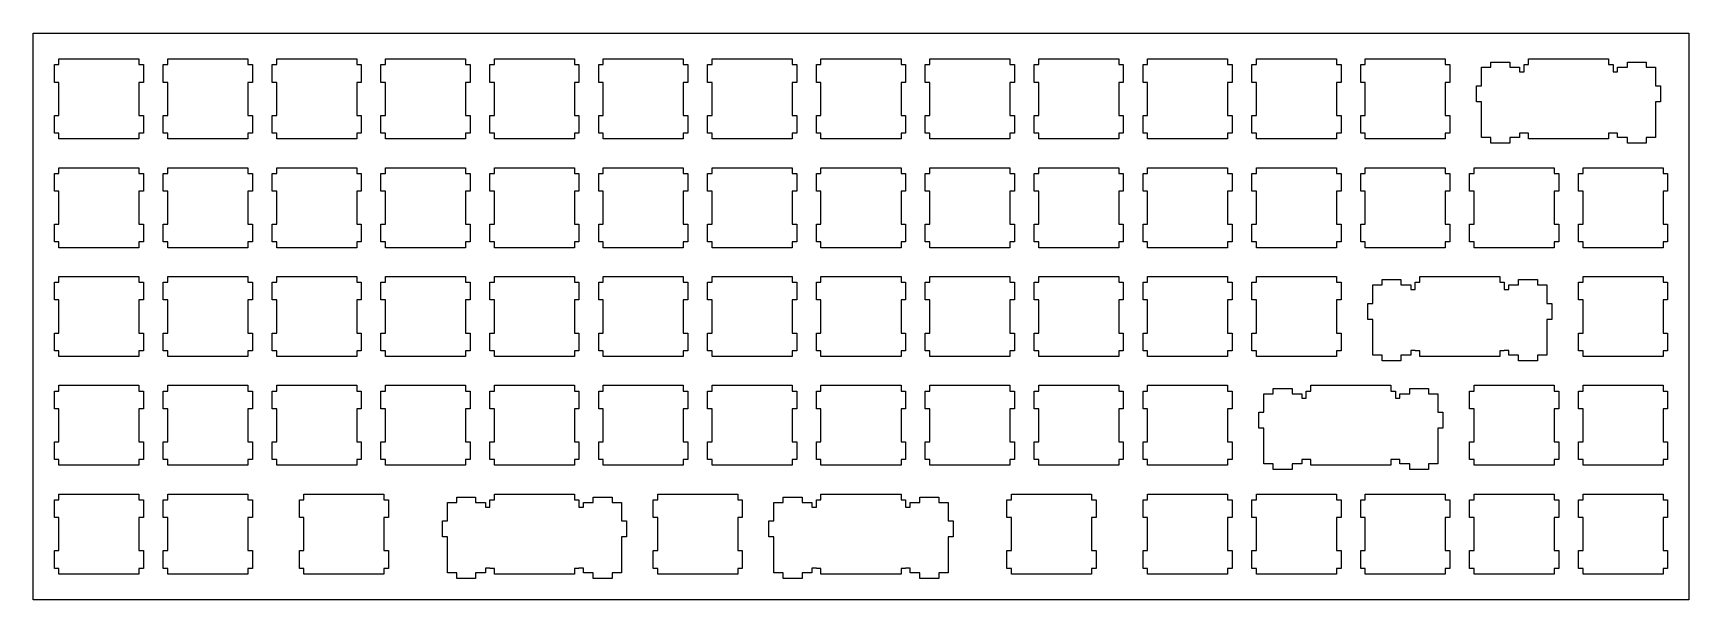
# Model space of a CAD drawing. Extents: x 0 to 290, y 0 to 99.
import ezdxf

# ---------------------------------------------------------------- set-up
doc = ezdxf.new("R2010")
doc.units = 0
doc.layers.get('0').update_dxf_attribs({"linetype": 'CONTINUOUS'})

msp = doc.modelspace()

# ---------------------------------------------------------------- linework, layer by layer
at = {"color": 0}
for p, q in [((0.09371, 99.344), (289.844, 99.344)), ((0.09371, 0.09371), (0.09371, 99.344)), ((289.844, 99.344), (289.844, 0.09371)), ((3.81854, 90.7189), (3.81854, 93.8195)), ((3.81854, 93.8195), (4.6192, 93.8195)), ((4.6192, 93.8195), (4.6192, 94.8186)), ((4.6192, 94.8186), (18.6187, 94.8186)), ((18.6187, 94.8186), (18.6187, 93.8195)), ((18.6187, 93.8195), (19.4193, 93.8195)), ((19.4193, 93.8195), (19.4193, 90.7189)), ((22.8685, 90.7189), (22.8685, 93.8195)), ((22.8685, 93.8195), (23.6692, 93.8195)), ((23.6692, 93.8195), (23.6692, 94.8186)), ((23.6692, 94.8186), (37.6686, 94.8186)), ((37.6686, 94.8186), (37.6686, 93.8195)), ((37.6686, 93.8195), (38.4694, 93.8195)), ((38.4694, 93.8195), (38.4694, 90.7189)), ((41.9185, 90.7189), (41.9185, 93.8195)), ((41.9185, 93.8195), (42.7193, 93.8195)), ((42.7193, 93.8195), (42.7193, 94.8186)), ((42.7193, 94.8186), (56.7186, 94.8186)), ((56.7186, 94.8186), (56.7186, 93.8195)), ((56.7186, 93.8195), (57.5194, 93.8195)), ((57.5194, 93.8195), (57.5194, 90.7189)), ((60.9685, 90.7189), (60.9685, 93.8195)), ((60.9685, 93.8195), (61.7693, 93.8195)), ((61.7693, 93.8195), (61.7693, 94.8186)), ((61.7693, 94.8186), (75.7686, 94.8186)), ((75.7686, 94.8186), (75.7686, 93.8195)), ((75.7686, 93.8195), (76.5694, 93.8195)), ((76.5694, 93.8195), (76.5694, 90.7189)), ((80.0185, 90.7189), (80.0185, 93.8195)), ((80.0185, 93.8195), (80.8193, 93.8195)), ((80.8193, 93.8195), (80.8193, 94.8186)), ((80.8193, 94.8186), (94.8186, 94.8186)), ((94.8186, 94.8186), (94.8186, 93.8195)), ((94.8186, 93.8195), (95.6194, 93.8195)), ((95.6194, 93.8195), (95.6194, 90.7189)), ((99.0685, 90.7189), (99.0685, 93.8195)), ((99.0685, 93.8195), (99.8693, 93.8195)), ((99.8693, 93.8195), (99.8693, 94.8186)), ((99.8693, 94.8186), (113.869, 94.8186)), ((113.869, 94.8186), (113.869, 93.8195)), ((113.869, 93.8195), (114.669, 93.8195)), ((114.669, 93.8195), (114.669, 90.7189)), ((118.118, 90.7189), (118.118, 93.8195)), ((118.118, 93.8195), (118.919, 93.8195)), ((118.919, 93.8195), (118.919, 94.8186)), ((118.919, 94.8186), (132.919, 94.8186)), ((132.919, 94.8186), (132.919, 93.8195)), ((132.919, 93.8195), (133.719, 93.8195)), ((133.719, 93.8195), (133.719, 90.7189)), ((137.168, 90.7189), (137.168, 93.8195)), ((137.168, 93.8195), (137.969, 93.8195)), ((137.969, 93.8195), (137.969, 94.8186)), ((137.969, 94.8186), (151.969, 94.8186)), ((151.969, 94.8186), (151.969, 93.8195)), ((151.969, 93.8195), (152.769, 93.8195)), ((152.769, 93.8195), (152.769, 90.7189)), ((156.218, 90.7189), (156.218, 93.8195)), ((156.218, 93.8195), (157.019, 93.8195)), ((157.019, 93.8195), (157.019, 94.8186)), ((157.019, 94.8186), (171.019, 94.8186)), ((171.019, 94.8186), (171.019, 93.8195)), ((171.019, 93.8195), (171.819, 93.8195)), ((171.819, 93.8195), (171.819, 90.7189)), ((175.268, 90.7189), (175.268, 93.8195)), ((175.268, 93.8195), (176.069, 93.8195)), ((176.069, 93.8195), (176.069, 94.8186)), ((176.069, 94.8186), (190.069, 94.8186)), ((190.069, 94.8186), (190.069, 93.8195)), ((190.069, 93.8195), (190.869, 93.8195)), ((190.869, 93.8195), (190.869, 90.7189)), ((194.318, 90.7189), (194.318, 93.8195)), ((194.318, 93.8195), (195.119, 93.8195)), ((195.119, 93.8195), (195.119, 94.8186)), ((195.119, 94.8186), (209.119, 94.8186)), ((209.119, 94.8186), (209.119, 93.8195)), ((209.119, 93.8195), (209.919, 93.8195)), ((209.919, 93.8195), (209.919, 90.7189)), ((213.368, 90.7189), (213.368, 93.8195)), ((213.368, 93.8195), (214.169, 93.8195)), ((214.169, 93.8195), (214.169, 94.8186)), ((214.169, 94.8186), (228.169, 94.8186)), ((228.169, 94.8186), (228.169, 93.8195)), ((228.169, 93.8195), (228.969, 93.8195)), ((228.969, 93.8195), (228.969, 90.7189)), ((232.418, 90.7189), (232.418, 93.8195)), ((232.418, 93.8195), (233.219, 93.8195)), ((233.219, 93.8195), (233.219, 94.8186)), ((233.219, 94.8186), (247.219, 94.8186)), ((247.219, 94.8186), (247.219, 93.8195)), ((247.219, 93.8195), (248.019, 93.8195)), ((248.019, 93.8195), (248.019, 90.7189)), ((253.569, 90.1196), (253.569, 93.3496)), ((253.569, 93.3496), (255.193, 93.3496)), ((255.193, 93.3496), (255.193, 94.2689)), ((255.193, 94.2689), (258.494, 94.2689)), ((258.494, 94.2689), (258.494, 93.3496)), ((258.494, 93.3496), (260.219, 93.3496)), ((260.219, 93.3496), (260.219, 92.5491)), ((260.993, 92.5491), (260.993, 93.8195)), ((260.993, 93.8195), (261.794, 93.8195)), ((261.794, 93.8195), (261.794, 94.8186)), ((261.794, 94.8186), (275.794, 94.8186)), ((275.794, 94.8186), (275.794, 93.8195)), ((275.794, 93.8195), (276.594, 93.8195)), ((276.594, 93.8195), (276.594, 92.5491)), ((277.369, 92.5491), (277.369, 93.3496)), ((277.369, 93.3496), (279.094, 93.3496)), ((279.094, 93.3496), (279.094, 94.2689)), ((279.094, 94.2689), (282.393, 94.2689)), ((282.393, 94.2689), (282.393, 93.3496)), ((282.393, 93.3496), (284.019, 93.3496)), ((284.019, 93.3496), (284.019, 90.1196)), ((4.6192, 90.7189), (3.81854, 90.7189)), ((4.6192, 84.9189), (4.6192, 90.7189)), ((19.4193, 90.7189), (18.6187, 90.7189)), ((18.6187, 90.7189), (18.6187, 84.9189)), ((23.6692, 90.7189), (22.8685, 90.7189)), ((23.6692, 84.9189), (23.6692, 90.7189)), ((38.4694, 90.7189), (37.6686, 90.7189)), ((37.6686, 90.7189), (37.6686, 84.9189)), ((42.7193, 90.7189), (41.9185, 90.7189)), ((42.7193, 84.9189), (42.7193, 90.7189)), ((57.5194, 90.7189), (56.7186, 90.7189)), ((56.7186, 90.7189), (56.7186, 84.9189)), ((61.7693, 90.7189), (60.9685, 90.7189)), ((61.7693, 84.9189), (61.7693, 90.7189)), ((76.5694, 90.7189), (75.7686, 90.7189)), ((75.7686, 90.7189), (75.7686, 84.9189)), ((80.8193, 90.7189), (80.0185, 90.7189)), ((80.8193, 84.9189), (80.8193, 90.7189)), ((95.6194, 90.7189), (94.8186, 90.7189)), ((94.8186, 90.7189), (94.8186, 84.9189)), ((99.8693, 90.7189), (99.0685, 90.7189)), ((99.8693, 84.9189), (99.8693, 90.7189)), ((114.669, 90.7189), (113.869, 90.7189)), ((113.869, 90.7189), (113.869, 84.9189)), ((118.919, 90.7189), (118.118, 90.7189)), ((118.919, 84.9189), (118.919, 90.7189)), ((133.719, 90.7189), (132.919, 90.7189)), ((132.919, 90.7189), (132.919, 84.9189)), ((137.969, 90.7189), (137.168, 90.7189)), ((137.969, 84.9189), (137.969, 90.7189)), ((152.769, 90.7189), (151.969, 90.7189)), ((151.969, 90.7189), (151.969, 84.9189)), ((157.019, 90.7189), (156.218, 90.7189)), ((157.019, 84.9189), (157.019, 90.7189)), ((171.819, 90.7189), (171.019, 90.7189)), ((171.019, 90.7189), (171.019, 84.9189)), ((176.069, 90.7189), (175.268, 90.7189)), ((176.069, 84.9189), (176.069, 90.7189)), ((190.869, 90.7189), (190.069, 90.7189)), ((190.069, 90.7189), (190.069, 84.9189)), ((195.119, 90.7189), (194.318, 90.7189)), ((195.119, 84.9189), (195.119, 90.7189)), ((209.919, 90.7189), (209.119, 90.7189)), ((209.119, 90.7189), (209.119, 84.9189)), ((214.169, 90.7189), (213.368, 90.7189)), ((214.169, 84.9189), (214.169, 90.7189)), ((228.969, 90.7189), (228.169, 90.7189)), ((228.169, 90.7189), (228.169, 84.9189)), ((233.219, 90.7189), (232.418, 90.7189)), ((233.219, 84.9189), (233.219, 90.7189)), ((248.019, 90.7189), (247.219, 90.7189)), ((247.219, 90.7189), (247.219, 84.9189)), ((252.694, 87.3196), (252.694, 90.1196)), ((252.694, 90.1196), (253.569, 90.1196)), ((260.219, 92.5491), (260.993, 92.5491)), ((276.594, 92.5491), (277.369, 92.5491)), ((284.019, 90.1196), (284.894, 90.1196)), ((284.894, 90.1196), (284.894, 87.3196)), ((253.569, 87.3196), (252.694, 87.3196)), ((253.569, 81.0493), (253.569, 87.3196)), ((284.019, 87.3196), (284.019, 81.0493)), ((284.894, 87.3196), (284.019, 87.3196)), ((3.81854, 81.8197), (3.81854, 84.9189)), ((3.81854, 84.9189), (4.6192, 84.9189)), ((18.6187, 84.9189), (19.4193, 84.9189)), ((19.4193, 84.9189), (19.4193, 81.8197)), ((22.8685, 81.8197), (22.8685, 84.9189)), ((22.8685, 84.9189), (23.6692, 84.9189)), ((37.6686, 84.9189), (38.4694, 84.9189)), ((38.4694, 84.9189), (38.4694, 81.8197)), ((41.9185, 81.8197), (41.9185, 84.9189)), ((41.9185, 84.9189), (42.7193, 84.9189)), ((56.7186, 84.9189), (57.5194, 84.9189)), ((57.5194, 84.9189), (57.5194, 81.8197)), ((60.9685, 81.8197), (60.9685, 84.9189)), ((60.9685, 84.9189), (61.7693, 84.9189)), ((75.7686, 84.9189), (76.5694, 84.9189)), ((76.5694, 84.9189), (76.5694, 81.8197)), ((80.0185, 81.8197), (80.0185, 84.9189)), ((80.0185, 84.9189), (80.8193, 84.9189)), ((94.8186, 84.9189), (95.6194, 84.9189)), ((95.6194, 84.9189), (95.6194, 81.8197)), ((99.0685, 81.8197), (99.0685, 84.9189)), ((99.0685, 84.9189), (99.8693, 84.9189)), ((113.869, 84.9189), (114.669, 84.9189)), ((114.669, 84.9189), (114.669, 81.8197)), ((118.118, 81.8197), (118.118, 84.9189)), ((118.118, 84.9189), (118.919, 84.9189)), ((132.919, 84.9189), (133.719, 84.9189)), ((133.719, 84.9189), (133.719, 81.8197)), ((137.168, 81.8197), (137.168, 84.9189)), ((137.168, 84.9189), (137.969, 84.9189)), ((151.969, 84.9189), (152.769, 84.9189)), ((152.769, 84.9189), (152.769, 81.8197)), ((156.218, 81.8197), (156.218, 84.9189)), ((156.218, 84.9189), (157.019, 84.9189)), ((171.019, 84.9189), (171.819, 84.9189)), ((171.819, 84.9189), (171.819, 81.8197)), ((175.268, 81.8197), (175.268, 84.9189)), ((175.268, 84.9189), (176.069, 84.9189)), ((190.069, 84.9189), (190.869, 84.9189)), ((190.869, 84.9189), (190.869, 81.8197)), ((194.318, 81.8197), (194.318, 84.9189)), ((194.318, 84.9189), (195.119, 84.9189)), ((209.119, 84.9189), (209.919, 84.9189)), ((209.919, 84.9189), (209.919, 81.8197)), ((213.368, 81.8197), (213.368, 84.9189)), ((213.368, 84.9189), (214.169, 84.9189)), ((228.169, 84.9189), (228.969, 84.9189)), ((228.969, 84.9189), (228.969, 81.8197)), ((232.418, 81.8197), (232.418, 84.9189)), ((232.418, 84.9189), (233.219, 84.9189)), ((247.219, 84.9189), (248.019, 84.9189)), ((248.019, 84.9189), (248.019, 81.8197)), ((4.6192, 81.8197), (3.81854, 81.8197)), ((4.6192, 80.8193), (4.6192, 81.8197)), ((18.6187, 81.8197), (18.6187, 80.8193)), ((19.4193, 81.8197), (18.6187, 81.8197)), ((23.6692, 81.8197), (22.8685, 81.8197)), ((23.6692, 80.8193), (23.6692, 81.8197)), ((37.6686, 81.8197), (37.6686, 80.8193)), ((38.4694, 81.8197), (37.6686, 81.8197)), ((42.7193, 81.8197), (41.9185, 81.8197)), ((42.7193, 80.8193), (42.7193, 81.8197)), ((56.7186, 81.8197), (56.7186, 80.8193)), ((57.5194, 81.8197), (56.7186, 81.8197)), ((61.7693, 81.8197), (60.9685, 81.8197)), ((61.7693, 80.8193), (61.7693, 81.8197)), ((75.7686, 81.8197), (75.7686, 80.8193)), ((76.5694, 81.8197), (75.7686, 81.8197)), ((80.8193, 81.8197), (80.0185, 81.8197)), ((80.8193, 80.8193), (80.8193, 81.8197)), ((94.8186, 81.8197), (94.8186, 80.8193)), ((95.6194, 81.8197), (94.8186, 81.8197)), ((99.8693, 81.8197), (99.0685, 81.8197)), ((99.8693, 80.8193), (99.8693, 81.8197)), ((113.869, 81.8197), (113.869, 80.8193)), ((114.669, 81.8197), (113.869, 81.8197)), ((118.919, 81.8197), (118.118, 81.8197)), ((118.919, 80.8193), (118.919, 81.8197)), ((132.919, 81.8197), (132.919, 80.8193)), ((133.719, 81.8197), (132.919, 81.8197)), ((137.969, 81.8197), (137.168, 81.8197)), ((137.969, 80.8193), (137.969, 81.8197)), ((151.969, 81.8197), (151.969, 80.8193)), ((152.769, 81.8197), (151.969, 81.8197)), ((157.019, 81.8197), (156.218, 81.8197)), ((157.019, 80.8193), (157.019, 81.8197)), ((171.019, 81.8197), (171.019, 80.8193)), ((171.819, 81.8197), (171.019, 81.8197)), ((176.069, 81.8197), (175.268, 81.8197)), ((176.069, 80.8193), (176.069, 81.8197)), ((190.069, 81.8197), (190.069, 80.8193)), ((190.869, 81.8197), (190.069, 81.8197)), ((195.119, 81.8197), (194.318, 81.8197)), ((195.119, 80.8193), (195.119, 81.8197)), ((209.119, 81.8197), (209.119, 80.8193)), ((209.919, 81.8197), (209.119, 81.8197)), ((214.169, 81.8197), (213.368, 81.8197)), ((214.169, 80.8193), (214.169, 81.8197)), ((228.169, 81.8197), (228.169, 80.8193)), ((228.969, 81.8197), (228.169, 81.8197)), ((233.219, 81.8197), (232.418, 81.8197)), ((233.219, 80.8193), (233.219, 81.8197)), ((247.219, 81.8197), (247.219, 80.8193)), ((248.019, 81.8197), (247.219, 81.8197)), ((260.993, 81.8487), (260.219, 81.8487)), ((260.219, 81.8487), (260.219, 81.0493)), ((260.993, 81.8197), (260.993, 81.8487)), ((261.794, 81.8197), (260.993, 81.8197)), ((261.794, 80.8193), (261.794, 81.8197)), ((276.594, 81.8197), (275.794, 81.8197)), ((275.794, 81.8197), (275.794, 80.8193)), ((277.369, 81.8487), (276.594, 81.8487)), ((276.594, 81.8487), (276.594, 81.8197)), ((277.369, 81.0493), (277.369, 81.8487)), ((18.6187, 80.8193), (4.6192, 80.8193)), ((37.6686, 80.8193), (23.6692, 80.8193)), ((56.7186, 80.8193), (42.7193, 80.8193)), ((75.7686, 80.8193), (61.7693, 80.8193)), ((94.8186, 80.8193), (80.8193, 80.8193)), ((113.869, 80.8193), (99.8693, 80.8193)), ((132.919, 80.8193), (118.919, 80.8193)), ((151.969, 80.8193), (137.969, 80.8193)), ((171.019, 80.8193), (157.019, 80.8193)), ((190.069, 80.8193), (176.069, 80.8193)), ((209.119, 80.8193), (195.119, 80.8193)), ((228.169, 80.8193), (214.169, 80.8193)), ((247.219, 80.8193), (233.219, 80.8193)), ((255.193, 81.0493), (253.569, 81.0493)), ((255.193, 80.0696), (255.193, 81.0493)), ((258.494, 80.0696), (255.193, 80.0696)), ((260.219, 81.0493), (258.494, 81.0493)), ((258.494, 81.0493), (258.494, 80.0696)), ((275.794, 80.8193), (261.794, 80.8193)), ((279.094, 81.0493), (277.369, 81.0493)), ((279.094, 80.0696), (279.094, 81.0493)), ((282.393, 80.0696), (279.094, 80.0696)), ((284.019, 81.0493), (282.393, 81.0493)), ((282.393, 81.0493), (282.393, 80.0696)), ((4.6192, 74.7695), (4.6192, 75.7686)), ((4.6192, 75.7686), (18.6187, 75.7686)), ((18.6187, 75.7686), (18.6187, 74.7695)), ((23.6692, 74.7695), (23.6692, 75.7686)), ((23.6692, 75.7686), (37.6686, 75.7686)), ((37.6686, 75.7686), (37.6686, 74.7695)), ((42.7193, 74.7695), (42.7193, 75.7686)), ((42.7193, 75.7686), (56.7186, 75.7686)), ((56.7186, 75.7686), (56.7186, 74.7695)), ((61.7693, 74.7695), (61.7693, 75.7686)), ((61.7693, 75.7686), (75.7686, 75.7686)), ((75.7686, 75.7686), (75.7686, 74.7695)), ((80.8193, 74.7695), (80.8193, 75.7686)), ((80.8193, 75.7686), (94.8186, 75.7686)), ((94.8186, 75.7686), (94.8186, 74.7695)), ((99.8693, 74.7695), (99.8693, 75.7686)), ((99.8693, 75.7686), (113.869, 75.7686)), ((113.869, 75.7686), (113.869, 74.7695)), ((118.919, 74.7695), (118.919, 75.7686)), ((118.919, 75.7686), (132.919, 75.7686)), ((132.919, 75.7686), (132.919, 74.7695)), ((137.969, 74.7695), (137.969, 75.7686)), ((137.969, 75.7686), (151.969, 75.7686)), ((151.969, 75.7686), (151.969, 74.7695)), ((157.019, 74.7695), (157.019, 75.7686)), ((157.019, 75.7686), (171.019, 75.7686)), ((171.019, 75.7686), (171.019, 74.7695)), ((176.069, 74.7695), (176.069, 75.7686)), ((176.069, 75.7686), (190.069, 75.7686)), ((190.069, 75.7686), (190.069, 74.7695)), ((195.119, 74.7695), (195.119, 75.7686)), ((195.119, 75.7686), (209.119, 75.7686)), ((209.119, 75.7686), (209.119, 74.7695)), ((214.169, 74.7695), (214.169, 75.7686)), ((214.169, 75.7686), (228.169, 75.7686)), ((228.169, 75.7686), (228.169, 74.7695)), ((233.219, 74.7695), (233.219, 75.7686)), ((233.219, 75.7686), (247.219, 75.7686)), ((247.219, 75.7686), (247.219, 74.7695)), ((252.269, 74.7695), (252.269, 75.7686)), ((252.269, 75.7686), (266.269, 75.7686)), ((266.269, 75.7686), (266.269, 74.7695)), ((271.319, 74.7695), (271.319, 75.7686)), ((271.319, 75.7686), (285.319, 75.7686)), ((285.319, 75.7686), (285.319, 74.7695)), ((3.81854, 71.6689), (3.81854, 74.7695)), ((3.81854, 74.7695), (4.6192, 74.7695)), ((18.6187, 74.7695), (19.4193, 74.7695)), ((19.4193, 74.7695), (19.4193, 71.6689)), ((22.8685, 71.6689), (22.8685, 74.7695)), ((22.8685, 74.7695), (23.6692, 74.7695)), ((37.6686, 74.7695), (38.4694, 74.7695)), ((38.4694, 74.7695), (38.4694, 71.6689)), ((41.9185, 71.6689), (41.9185, 74.7695)), ((41.9185, 74.7695), (42.7193, 74.7695)), ((56.7186, 74.7695), (57.5194, 74.7695)), ((57.5194, 74.7695), (57.5194, 71.6689)), ((60.9685, 71.6689), (60.9685, 74.7695)), ((60.9685, 74.7695), (61.7693, 74.7695)), ((75.7686, 74.7695), (76.5694, 74.7695)), ((76.5694, 74.7695), (76.5694, 71.6689)), ((80.0185, 71.6689), (80.0185, 74.7695)), ((80.0185, 74.7695), (80.8193, 74.7695)), ((94.8186, 74.7695), (95.6194, 74.7695)), ((95.6194, 74.7695), (95.6194, 71.6689)), ((99.0685, 71.6689), (99.0685, 74.7695)), ((99.0685, 74.7695), (99.8693, 74.7695)), ((113.869, 74.7695), (114.669, 74.7695)), ((114.669, 74.7695), (114.669, 71.6689)), ((118.118, 71.6689), (118.118, 74.7695)), ((118.118, 74.7695), (118.919, 74.7695)), ((132.919, 74.7695), (133.719, 74.7695)), ((133.719, 74.7695), (133.719, 71.6689)), ((137.168, 71.6689), (137.168, 74.7695)), ((137.168, 74.7695), (137.969, 74.7695)), ((151.969, 74.7695), (152.769, 74.7695)), ((152.769, 74.7695), (152.769, 71.6689)), ((156.218, 71.6689), (156.218, 74.7695)), ((156.218, 74.7695), (157.019, 74.7695)), ((171.019, 74.7695), (171.819, 74.7695)), ((171.819, 74.7695), (171.819, 71.6689)), ((175.268, 71.6689), (175.268, 74.7695)), ((175.268, 74.7695), (176.069, 74.7695)), ((190.069, 74.7695), (190.869, 74.7695)), ((190.869, 74.7695), (190.869, 71.6689)), ((194.318, 71.6689), (194.318, 74.7695)), ((194.318, 74.7695), (195.119, 74.7695)), ((209.119, 74.7695), (209.919, 74.7695)), ((209.919, 74.7695), (209.919, 71.6689)), ((213.368, 71.6689), (213.368, 74.7695)), ((213.368, 74.7695), (214.169, 74.7695)), ((228.169, 74.7695), (228.969, 74.7695)), ((228.969, 74.7695), (228.969, 71.6689)), ((232.418, 71.6689), (232.418, 74.7695)), ((232.418, 74.7695), (233.219, 74.7695)), ((247.219, 74.7695), (248.019, 74.7695)), ((248.019, 74.7695), (248.019, 71.6689)), ((251.468, 71.6689), (251.468, 74.7695)), ((251.468, 74.7695), (252.269, 74.7695)), ((266.269, 74.7695), (267.069, 74.7695)), ((267.069, 74.7695), (267.069, 71.6689)), ((270.518, 71.6689), (270.518, 74.7695)), ((270.518, 74.7695), (271.319, 74.7695)), ((285.319, 74.7695), (286.119, 74.7695)), ((286.119, 74.7695), (286.119, 71.6689)), ((4.6192, 71.6689), (3.81854, 71.6689)), ((4.6192, 65.8689), (4.6192, 71.6689)), ((19.4193, 71.6689), (18.6187, 71.6689)), ((18.6187, 71.6689), (18.6187, 65.8689)), ((23.6692, 71.6689), (22.8685, 71.6689)), ((23.6692, 65.8689), (23.6692, 71.6689)), ((38.4694, 71.6689), (37.6686, 71.6689)), ((37.6686, 71.6689), (37.6686, 65.8689)), ((42.7193, 71.6689), (41.9185, 71.6689)), ((42.7193, 65.8689), (42.7193, 71.6689)), ((57.5194, 71.6689), (56.7186, 71.6689)), ((56.7186, 71.6689), (56.7186, 65.8689)), ((61.7693, 71.6689), (60.9685, 71.6689)), ((61.7693, 65.8689), (61.7693, 71.6689)), ((76.5694, 71.6689), (75.7686, 71.6689)), ((75.7686, 71.6689), (75.7686, 65.8689)), ((80.8193, 71.6689), (80.0185, 71.6689)), ((80.8193, 65.8689), (80.8193, 71.6689)), ((95.6194, 71.6689), (94.8186, 71.6689)), ((94.8186, 71.6689), (94.8186, 65.8689)), ((99.8693, 71.6689), (99.0685, 71.6689)), ((99.8693, 65.8689), (99.8693, 71.6689)), ((114.669, 71.6689), (113.869, 71.6689)), ((113.869, 71.6689), (113.869, 65.8689)), ((118.919, 71.6689), (118.118, 71.6689)), ((118.919, 65.8689), (118.919, 71.6689)), ((133.719, 71.6689), (132.919, 71.6689)), ((132.919, 71.6689), (132.919, 65.8689)), ((137.969, 71.6689), (137.168, 71.6689)), ((137.969, 65.8689), (137.969, 71.6689)), ((152.769, 71.6689), (151.969, 71.6689)), ((151.969, 71.6689), (151.969, 65.8689)), ((157.019, 71.6689), (156.218, 71.6689)), ((157.019, 65.8689), (157.019, 71.6689)), ((171.819, 71.6689), (171.019, 71.6689)), ((171.019, 71.6689), (171.019, 65.8689)), ((176.069, 71.6689), (175.268, 71.6689)), ((176.069, 65.8689), (176.069, 71.6689)), ((190.869, 71.6689), (190.069, 71.6689)), ((190.069, 71.6689), (190.069, 65.8689)), ((195.119, 71.6689), (194.318, 71.6689)), ((195.119, 65.8689), (195.119, 71.6689)), ((209.919, 71.6689), (209.119, 71.6689)), ((209.119, 71.6689), (209.119, 65.8689)), ((214.169, 71.6689), (213.368, 71.6689)), ((214.169, 65.8689), (214.169, 71.6689)), ((228.969, 71.6689), (228.169, 71.6689)), ((228.169, 71.6689), (228.169, 65.8689)), ((233.219, 71.6689), (232.418, 71.6689)), ((233.219, 65.8689), (233.219, 71.6689)), ((248.019, 71.6689), (247.219, 71.6689)), ((247.219, 71.6689), (247.219, 65.8689)), ((252.269, 71.6689), (251.468, 71.6689)), ((252.269, 65.8689), (252.269, 71.6689)), ((267.069, 71.6689), (266.269, 71.6689)), ((266.269, 71.6689), (266.269, 65.8689)), ((271.319, 71.6689), (270.518, 71.6689)), ((271.319, 65.8689), (271.319, 71.6689)), ((286.119, 71.6689), (285.319, 71.6689)), ((285.319, 71.6689), (285.319, 65.8689)), ((3.81854, 62.7697), (3.81854, 65.8689)), ((3.81854, 65.8689), (4.6192, 65.8689)), ((18.6187, 65.8689), (19.4193, 65.8689)), ((19.4193, 65.8689), (19.4193, 62.7697)), ((22.8685, 62.7697), (22.8685, 65.8689)), ((22.8685, 65.8689), (23.6692, 65.8689)), ((37.6686, 65.8689), (38.4694, 65.8689)), ((38.4694, 65.8689), (38.4694, 62.7697)), ((41.9185, 62.7697), (41.9185, 65.8689)), ((41.9185, 65.8689), (42.7193, 65.8689)), ((56.7186, 65.8689), (57.5194, 65.8689)), ((57.5194, 65.8689), (57.5194, 62.7697)), ((60.9685, 62.7697), (60.9685, 65.8689)), ((60.9685, 65.8689), (61.7693, 65.8689)), ((75.7686, 65.8689), (76.5694, 65.8689)), ((76.5694, 65.8689), (76.5694, 62.7697)), ((80.0185, 62.7697), (80.0185, 65.8689)), ((80.0185, 65.8689), (80.8193, 65.8689)), ((94.8186, 65.8689), (95.6194, 65.8689)), ((95.6194, 65.8689), (95.6194, 62.7697)), ((99.0685, 62.7697), (99.0685, 65.8689)), ((99.0685, 65.8689), (99.8693, 65.8689)), ((113.869, 65.8689), (114.669, 65.8689)), ((114.669, 65.8689), (114.669, 62.7697)), ((118.118, 62.7697), (118.118, 65.8689)), ((118.118, 65.8689), (118.919, 65.8689)), ((132.919, 65.8689), (133.719, 65.8689)), ((133.719, 65.8689), (133.719, 62.7697)), ((137.168, 62.7697), (137.168, 65.8689)), ((137.168, 65.8689), (137.969, 65.8689)), ((151.969, 65.8689), (152.769, 65.8689)), ((152.769, 65.8689), (152.769, 62.7697)), ((156.218, 62.7697), (156.218, 65.8689)), ((156.218, 65.8689), (157.019, 65.8689)), ((171.019, 65.8689), (171.819, 65.8689)), ((171.819, 65.8689), (171.819, 62.7697)), ((175.268, 62.7697), (175.268, 65.8689)), ((175.268, 65.8689), (176.069, 65.8689)), ((190.069, 65.8689), (190.869, 65.8689)), ((190.869, 65.8689), (190.869, 62.7697)), ((194.318, 62.7697), (194.318, 65.8689)), ((194.318, 65.8689), (195.119, 65.8689)), ((209.119, 65.8689), (209.919, 65.8689)), ((209.919, 65.8689), (209.919, 62.7697)), ((213.368, 62.7697), (213.368, 65.8689)), ((213.368, 65.8689), (214.169, 65.8689)), ((228.169, 65.8689), (228.969, 65.8689)), ((228.969, 65.8689), (228.969, 62.7697)), ((232.418, 62.7697), (232.418, 65.8689)), ((232.418, 65.8689), (233.219, 65.8689)), ((247.219, 65.8689), (248.019, 65.8689)), ((248.019, 65.8689), (248.019, 62.7697)), ((251.468, 62.7697), (251.468, 65.8689)), ((251.468, 65.8689), (252.269, 65.8689)), ((266.269, 65.8689), (267.069, 65.8689)), ((267.069, 65.8689), (267.069, 62.7697)), ((270.518, 62.7697), (270.518, 65.8689)), ((270.518, 65.8689), (271.319, 65.8689)), ((285.319, 65.8689), (286.119, 65.8689)), ((286.119, 65.8689), (286.119, 62.7697)), ((4.6192, 62.7697), (3.81854, 62.7697)), ((4.6192, 61.7693), (4.6192, 62.7697)), ((18.6187, 61.7693), (4.6192, 61.7693)), ((18.6187, 62.7697), (18.6187, 61.7693)), ((19.4193, 62.7697), (18.6187, 62.7697)), ((23.6692, 62.7697), (22.8685, 62.7697)), ((23.6692, 61.7693), (23.6692, 62.7697)), ((37.6686, 61.7693), (23.6692, 61.7693)), ((37.6686, 62.7697), (37.6686, 61.7693)), ((38.4694, 62.7697), (37.6686, 62.7697)), ((42.7193, 62.7697), (41.9185, 62.7697)), ((42.7193, 61.7693), (42.7193, 62.7697)), ((56.7186, 61.7693), (42.7193, 61.7693)), ((56.7186, 62.7697), (56.7186, 61.7693)), ((57.5194, 62.7697), (56.7186, 62.7697)), ((61.7693, 62.7697), (60.9685, 62.7697)), ((61.7693, 61.7693), (61.7693, 62.7697)), ((75.7686, 61.7693), (61.7693, 61.7693)), ((75.7686, 62.7697), (75.7686, 61.7693)), ((76.5694, 62.7697), (75.7686, 62.7697)), ((80.8193, 62.7697), (80.0185, 62.7697)), ((80.8193, 61.7693), (80.8193, 62.7697)), ((94.8186, 61.7693), (80.8193, 61.7693)), ((94.8186, 62.7697), (94.8186, 61.7693)), ((95.6194, 62.7697), (94.8186, 62.7697)), ((99.8693, 62.7697), (99.0685, 62.7697)), ((99.8693, 61.7693), (99.8693, 62.7697)), ((113.869, 61.7693), (99.8693, 61.7693)), ((113.869, 62.7697), (113.869, 61.7693)), ((114.669, 62.7697), (113.869, 62.7697)), ((118.919, 62.7697), (118.118, 62.7697)), ((118.919, 61.7693), (118.919, 62.7697)), ((132.919, 61.7693), (118.919, 61.7693)), ((132.919, 62.7697), (132.919, 61.7693)), ((133.719, 62.7697), (132.919, 62.7697)), ((137.969, 62.7697), (137.168, 62.7697)), ((137.969, 61.7693), (137.969, 62.7697)), ((151.969, 61.7693), (137.969, 61.7693)), ((151.969, 62.7697), (151.969, 61.7693)), ((152.769, 62.7697), (151.969, 62.7697)), ((157.019, 62.7697), (156.218, 62.7697)), ((157.019, 61.7693), (157.019, 62.7697)), ((171.019, 61.7693), (157.019, 61.7693)), ((171.019, 62.7697), (171.019, 61.7693)), ((171.819, 62.7697), (171.019, 62.7697)), ((176.069, 62.7697), (175.268, 62.7697)), ((176.069, 61.7693), (176.069, 62.7697)), ((190.069, 61.7693), (176.069, 61.7693)), ((190.069, 62.7697), (190.069, 61.7693)), ((190.869, 62.7697), (190.069, 62.7697)), ((195.119, 62.7697), (194.318, 62.7697)), ((195.119, 61.7693), (195.119, 62.7697)), ((209.119, 61.7693), (195.119, 61.7693)), ((209.119, 62.7697), (209.119, 61.7693)), ((209.919, 62.7697), (209.119, 62.7697)), ((214.169, 62.7697), (213.368, 62.7697)), ((214.169, 61.7693), (214.169, 62.7697)), ((228.169, 61.7693), (214.169, 61.7693)), ((228.169, 62.7697), (228.169, 61.7693)), ((228.969, 62.7697), (228.169, 62.7697)), ((233.219, 62.7697), (232.418, 62.7697)), ((233.219, 61.7693), (233.219, 62.7697)), ((247.219, 61.7693), (233.219, 61.7693)), ((247.219, 62.7697), (247.219, 61.7693)), ((248.019, 62.7697), (247.219, 62.7697)), ((252.269, 62.7697), (251.468, 62.7697)), ((252.269, 61.7693), (252.269, 62.7697)), ((266.269, 61.7693), (252.269, 61.7693)), ((266.269, 62.7697), (266.269, 61.7693)), ((267.069, 62.7697), (266.269, 62.7697)), ((271.319, 62.7697), (270.518, 62.7697)), ((271.319, 61.7693), (271.319, 62.7697)), ((285.319, 61.7693), (271.319, 61.7693)), ((285.319, 62.7697), (285.319, 61.7693)), ((286.119, 62.7697), (285.319, 62.7697)), ((3.81854, 52.6189), (3.81854, 55.7195)), ((3.81854, 55.7195), (4.6192, 55.7195)), ((4.6192, 55.7195), (4.6192, 56.7186)), ((4.6192, 56.7186), (18.6187, 56.7186)), ((18.6187, 56.7186), (18.6187, 55.7195)), ((18.6187, 55.7195), (19.4193, 55.7195)), ((19.4193, 55.7195), (19.4193, 52.6189)), ((22.8685, 52.6189), (22.8685, 55.7195)), ((22.8685, 55.7195), (23.6692, 55.7195)), ((23.6692, 55.7195), (23.6692, 56.7186)), ((23.6692, 56.7186), (37.6686, 56.7186)), ((37.6686, 56.7186), (37.6686, 55.7195)), ((37.6686, 55.7195), (38.4694, 55.7195)), ((38.4694, 55.7195), (38.4694, 52.6189)), ((41.9185, 52.6189), (41.9185, 55.7195)), ((41.9185, 55.7195), (42.7193, 55.7195)), ((42.7193, 55.7195), (42.7193, 56.7186)), ((42.7193, 56.7186), (56.7186, 56.7186)), ((56.7186, 56.7186), (56.7186, 55.7195)), ((56.7186, 55.7195), (57.5194, 55.7195)), ((57.5194, 55.7195), (57.5194, 52.6189)), ((60.9685, 52.6189), (60.9685, 55.7195)), ((60.9685, 55.7195), (61.7693, 55.7195)), ((61.7693, 55.7195), (61.7693, 56.7186)), ((61.7693, 56.7186), (75.7686, 56.7186)), ((75.7686, 56.7186), (75.7686, 55.7195)), ((75.7686, 55.7195), (76.5694, 55.7195)), ((76.5694, 55.7195), (76.5694, 52.6189)), ((80.0185, 52.6189), (80.0185, 55.7195)), ((80.0185, 55.7195), (80.8193, 55.7195)), ((80.8193, 55.7195), (80.8193, 56.7186)), ((80.8193, 56.7186), (94.8186, 56.7186)), ((94.8186, 56.7186), (94.8186, 55.7195)), ((94.8186, 55.7195), (95.6194, 55.7195)), ((95.6194, 55.7195), (95.6194, 52.6189)), ((99.0685, 52.6189), (99.0685, 55.7195)), ((99.0685, 55.7195), (99.8693, 55.7195)), ((99.8693, 55.7195), (99.8693, 56.7186)), ((99.8693, 56.7186), (113.869, 56.7186)), ((113.869, 56.7186), (113.869, 55.7195)), ((113.869, 55.7195), (114.669, 55.7195)), ((114.669, 55.7195), (114.669, 52.6189)), ((118.118, 52.6189), (118.118, 55.7195)), ((118.118, 55.7195), (118.919, 55.7195)), ((118.919, 55.7195), (118.919, 56.7186)), ((118.919, 56.7186), (132.919, 56.7186)), ((132.919, 56.7186), (132.919, 55.7195)), ((132.919, 55.7195), (133.719, 55.7195)), ((133.719, 55.7195), (133.719, 52.6189)), ((137.168, 52.6189), (137.168, 55.7195)), ((137.168, 55.7195), (137.969, 55.7195)), ((137.969, 55.7195), (137.969, 56.7186)), ((137.969, 56.7186), (151.969, 56.7186)), ((151.969, 56.7186), (151.969, 55.7195)), ((151.969, 55.7195), (152.769, 55.7195)), ((152.769, 55.7195), (152.769, 52.6189)), ((156.218, 52.6189), (156.218, 55.7195)), ((156.218, 55.7195), (157.019, 55.7195)), ((157.019, 55.7195), (157.019, 56.7186)), ((157.019, 56.7186), (171.019, 56.7186)), ((171.019, 56.7186), (171.019, 55.7195)), ((171.019, 55.7195), (171.819, 55.7195)), ((171.819, 55.7195), (171.819, 52.6189)), ((175.268, 52.6189), (175.268, 55.7195)), ((175.268, 55.7195), (176.069, 55.7195)), ((176.069, 55.7195), (176.069, 56.7186)), ((176.069, 56.7186), (190.069, 56.7186)), ((190.069, 56.7186), (190.069, 55.7195)), ((190.069, 55.7195), (190.869, 55.7195)), ((190.869, 55.7195), (190.869, 52.6189)), ((194.318, 52.6189), (194.318, 55.7195)), ((194.318, 55.7195), (195.119, 55.7195)), ((195.119, 55.7195), (195.119, 56.7186)), ((195.119, 56.7186), (209.119, 56.7186)), ((209.119, 56.7186), (209.119, 55.7195)), ((209.119, 55.7195), (209.919, 55.7195)), ((209.919, 55.7195), (209.919, 52.6189)), ((213.368, 52.6189), (213.368, 55.7195)), ((213.368, 55.7195), (214.169, 55.7195)), ((214.169, 55.7195), (214.169, 56.7186)), ((214.169, 56.7186), (228.169, 56.7186)), ((228.169, 56.7186), (228.169, 55.7195)), ((228.169, 55.7195), (228.969, 55.7195)), ((228.969, 55.7195), (228.969, 52.6189)), ((234.519, 52.0196), (234.519, 55.2496)), ((234.519, 55.2496), (236.143, 55.2496)), ((236.143, 55.2496), (236.143, 56.1689)), ((236.143, 56.1689), (239.444, 56.1689)), ((239.444, 56.1689), (239.444, 55.2496)), ((239.444, 55.2496), (241.169, 55.2496)), ((241.169, 55.2496), (241.169, 54.4491)), ((241.943, 54.4491), (241.943, 55.7195)), ((241.943, 55.7195), (242.744, 55.7195)), ((242.744, 55.7195), (242.744, 56.7186)), ((242.744, 56.7186), (256.744, 56.7186)), ((256.744, 56.7186), (256.744, 55.7195)), ((256.744, 55.7195), (257.544, 55.7195)), ((257.544, 55.7195), (257.544, 54.4491)), ((258.319, 54.4491), (258.319, 55.2496)), ((258.319, 55.2496), (260.044, 55.2496)), ((260.044, 55.2496), (260.044, 56.1689)), ((260.044, 56.1689), (263.343, 56.1689)), ((263.343, 56.1689), (263.343, 55.2496)), ((263.343, 55.2496), (264.969, 55.2496)), ((264.969, 55.2496), (264.969, 52.0196)), ((270.518, 52.6189), (270.518, 55.7195)), ((270.518, 55.7195), (271.319, 55.7195)), ((271.319, 55.7195), (271.319, 56.7186)), ((271.319, 56.7186), (285.319, 56.7186)), ((285.319, 56.7186), (285.319, 55.7195)), ((285.319, 55.7195), (286.119, 55.7195)), ((286.119, 55.7195), (286.119, 52.6189)), ((4.6192, 52.6189), (3.81854, 52.6189)), ((4.6192, 46.8189), (4.6192, 52.6189)), ((19.4193, 52.6189), (18.6187, 52.6189)), ((18.6187, 52.6189), (18.6187, 46.8189)), ((23.6692, 52.6189), (22.8685, 52.6189)), ((23.6692, 46.8189), (23.6692, 52.6189)), ((38.4694, 52.6189), (37.6686, 52.6189)), ((37.6686, 52.6189), (37.6686, 46.8189)), ((42.7193, 52.6189), (41.9185, 52.6189)), ((42.7193, 46.8189), (42.7193, 52.6189)), ((57.5194, 52.6189), (56.7186, 52.6189)), ((56.7186, 52.6189), (56.7186, 46.8189)), ((61.7693, 52.6189), (60.9685, 52.6189)), ((61.7693, 46.8189), (61.7693, 52.6189)), ((76.5694, 52.6189), (75.7686, 52.6189)), ((75.7686, 52.6189), (75.7686, 46.8189)), ((80.8193, 52.6189), (80.0185, 52.6189)), ((80.8193, 46.8189), (80.8193, 52.6189)), ((95.6194, 52.6189), (94.8186, 52.6189)), ((94.8186, 52.6189), (94.8186, 46.8189)), ((99.8693, 52.6189), (99.0685, 52.6189)), ((99.8693, 46.8189), (99.8693, 52.6189)), ((114.669, 52.6189), (113.869, 52.6189)), ((113.869, 52.6189), (113.869, 46.8189)), ((118.919, 52.6189), (118.118, 52.6189)), ((118.919, 46.8189), (118.919, 52.6189)), ((133.719, 52.6189), (132.919, 52.6189)), ((132.919, 52.6189), (132.919, 46.8189)), ((137.969, 52.6189), (137.168, 52.6189)), ((137.969, 46.8189), (137.969, 52.6189)), ((152.769, 52.6189), (151.969, 52.6189)), ((151.969, 52.6189), (151.969, 46.8189)), ((157.019, 52.6189), (156.218, 52.6189)), ((157.019, 46.8189), (157.019, 52.6189)), ((171.819, 52.6189), (171.019, 52.6189)), ((171.019, 52.6189), (171.019, 46.8189)), ((176.069, 52.6189), (175.268, 52.6189)), ((176.069, 46.8189), (176.069, 52.6189)), ((190.869, 52.6189), (190.069, 52.6189)), ((190.069, 52.6189), (190.069, 46.8189)), ((195.119, 52.6189), (194.318, 52.6189)), ((195.119, 46.8189), (195.119, 52.6189)), ((209.919, 52.6189), (209.119, 52.6189)), ((209.119, 52.6189), (209.119, 46.8189)), ((214.169, 52.6189), (213.368, 52.6189)), ((214.169, 46.8189), (214.169, 52.6189)), ((228.969, 52.6189), (228.169, 52.6189)), ((228.169, 52.6189), (228.169, 46.8189)), ((241.169, 54.4491), (241.943, 54.4491)), ((257.544, 54.4491), (258.319, 54.4491)), ((271.319, 52.6189), (270.518, 52.6189)), ((271.319, 46.8189), (271.319, 52.6189)), ((286.119, 52.6189), (285.319, 52.6189)), ((285.319, 52.6189), (285.319, 46.8189)), ((233.644, 49.2196), (233.644, 52.0196)), ((233.644, 52.0196), (234.519, 52.0196)), ((264.969, 52.0196), (265.844, 52.0196)), ((265.844, 52.0196), (265.844, 49.2196)), ((3.81854, 43.7198), (3.81854, 46.8189)), ((3.81854, 46.8189), (4.6192, 46.8189)), ((18.6187, 46.8189), (19.4193, 46.8189)), ((19.4193, 46.8189), (19.4193, 43.7198)), ((22.8685, 43.7198), (22.8685, 46.8189)), ((22.8685, 46.8189), (23.6692, 46.8189)), ((37.6686, 46.8189), (38.4694, 46.8189)), ((38.4694, 46.8189), (38.4694, 43.7198)), ((41.9185, 43.7198), (41.9185, 46.8189)), ((41.9185, 46.8189), (42.7193, 46.8189)), ((56.7186, 46.8189), (57.5194, 46.8189)), ((57.5194, 46.8189), (57.5194, 43.7198)), ((60.9685, 43.7198), (60.9685, 46.8189)), ((60.9685, 46.8189), (61.7693, 46.8189)), ((75.7686, 46.8189), (76.5694, 46.8189)), ((76.5694, 46.8189), (76.5694, 43.7198)), ((80.0185, 43.7198), (80.0185, 46.8189)), ((80.0185, 46.8189), (80.8193, 46.8189)), ((94.8186, 46.8189), (95.6194, 46.8189)), ((95.6194, 46.8189), (95.6194, 43.7198)), ((99.0685, 43.7198), (99.0685, 46.8189)), ((99.0685, 46.8189), (99.8693, 46.8189)), ((113.869, 46.8189), (114.669, 46.8189)), ((114.669, 46.8189), (114.669, 43.7198)), ((118.118, 43.7198), (118.118, 46.8189)), ((118.118, 46.8189), (118.919, 46.8189)), ((132.919, 46.8189), (133.719, 46.8189)), ((133.719, 46.8189), (133.719, 43.7198)), ((137.168, 43.7198), (137.168, 46.8189)), ((137.168, 46.8189), (137.969, 46.8189)), ((151.969, 46.8189), (152.769, 46.8189)), ((152.769, 46.8189), (152.769, 43.7198)), ((156.218, 43.7198), (156.218, 46.8189)), ((156.218, 46.8189), (157.019, 46.8189)), ((171.019, 46.8189), (171.819, 46.8189)), ((171.819, 46.8189), (171.819, 43.7198)), ((175.268, 43.7198), (175.268, 46.8189)), ((175.268, 46.8189), (176.069, 46.8189)), ((190.069, 46.8189), (190.869, 46.8189)), ((190.869, 46.8189), (190.869, 43.7198)), ((194.318, 43.7198), (194.318, 46.8189)), ((194.318, 46.8189), (195.119, 46.8189)), ((209.119, 46.8189), (209.919, 46.8189)), ((209.919, 46.8189), (209.919, 43.7198)), ((213.368, 43.7198), (213.368, 46.8189)), ((213.368, 46.8189), (214.169, 46.8189)), ((228.169, 46.8189), (228.969, 46.8189)), ((228.969, 46.8189), (228.969, 43.7198)), ((234.519, 49.2196), (233.644, 49.2196)), ((234.519, 42.9493), (234.519, 49.2196)), ((264.969, 49.2196), (264.969, 42.9493)), ((265.844, 49.2196), (264.969, 49.2196)), ((270.518, 43.7198), (270.518, 46.8189)), ((270.518, 46.8189), (271.319, 46.8189)), ((285.319, 46.8189), (286.119, 46.8189)), ((286.119, 46.8189), (286.119, 43.7198)), ((4.6192, 43.7198), (3.81854, 43.7198)), ((4.6192, 42.7193), (4.6192, 43.7198)), ((18.6187, 43.7198), (18.6187, 42.7193)), ((19.4193, 43.7198), (18.6187, 43.7198)), ((23.6692, 43.7198), (22.8685, 43.7198)), ((23.6692, 42.7193), (23.6692, 43.7198)), ((37.6686, 43.7198), (37.6686, 42.7193)), ((38.4694, 43.7198), (37.6686, 43.7198)), ((42.7193, 43.7198), (41.9185, 43.7198)), ((42.7193, 42.7193), (42.7193, 43.7198)), ((56.7186, 43.7198), (56.7186, 42.7193)), ((57.5194, 43.7198), (56.7186, 43.7198)), ((61.7693, 43.7198), (60.9685, 43.7198)), ((61.7693, 42.7193), (61.7693, 43.7198)), ((75.7686, 43.7198), (75.7686, 42.7193)), ((76.5694, 43.7198), (75.7686, 43.7198)), ((80.8193, 43.7198), (80.0185, 43.7198)), ((80.8193, 42.7193), (80.8193, 43.7198)), ((94.8186, 43.7198), (94.8186, 42.7193)), ((95.6194, 43.7198), (94.8186, 43.7198)), ((99.8693, 43.7198), (99.0685, 43.7198)), ((99.8693, 42.7193), (99.8693, 43.7198)), ((113.869, 43.7198), (113.869, 42.7193)), ((114.669, 43.7198), (113.869, 43.7198)), ((118.919, 43.7198), (118.118, 43.7198)), ((118.919, 42.7193), (118.919, 43.7198)), ((132.919, 43.7198), (132.919, 42.7193)), ((133.719, 43.7198), (132.919, 43.7198)), ((137.969, 43.7198), (137.168, 43.7198)), ((137.969, 42.7193), (137.969, 43.7198)), ((151.969, 43.7198), (151.969, 42.7193)), ((152.769, 43.7198), (151.969, 43.7198)), ((157.019, 43.7198), (156.218, 43.7198)), ((157.019, 42.7193), (157.019, 43.7198)), ((171.019, 43.7198), (171.019, 42.7193)), ((171.819, 43.7198), (171.019, 43.7198)), ((176.069, 43.7198), (175.268, 43.7198)), ((176.069, 42.7193), (176.069, 43.7198)), ((190.069, 43.7198), (190.069, 42.7193)), ((190.869, 43.7198), (190.069, 43.7198)), ((195.119, 43.7198), (194.318, 43.7198)), ((195.119, 42.7193), (195.119, 43.7198)), ((209.119, 43.7198), (209.119, 42.7193)), ((209.919, 43.7198), (209.119, 43.7198)), ((214.169, 43.7198), (213.368, 43.7198)), ((214.169, 42.7193), (214.169, 43.7198)), ((228.169, 43.7198), (228.169, 42.7193)), ((228.969, 43.7198), (228.169, 43.7198)), ((241.943, 43.7487), (241.169, 43.7487)), ((241.169, 43.7487), (241.169, 42.9493)), ((241.943, 43.7198), (241.943, 43.7487)), ((242.744, 43.7198), (241.943, 43.7198)), ((242.744, 42.7193), (242.744, 43.7198)), ((257.544, 43.7198), (256.744, 43.7198)), ((256.744, 43.7198), (256.744, 42.7193)), ((258.319, 43.7487), (257.544, 43.7487)), ((257.544, 43.7487), (257.544, 43.7198)), ((258.319, 42.9493), (258.319, 43.7487)), ((271.319, 43.7198), (270.518, 43.7198)), ((271.319, 42.7193), (271.319, 43.7198)), ((285.319, 43.7198), (285.319, 42.7193)), ((286.119, 43.7198), (285.319, 43.7198)), ((18.6187, 42.7193), (4.6192, 42.7193)), ((37.6686, 42.7193), (23.6692, 42.7193)), ((56.7186, 42.7193), (42.7193, 42.7193)), ((75.7686, 42.7193), (61.7693, 42.7193)), ((94.8186, 42.7193), (80.8193, 42.7193)), ((113.869, 42.7193), (99.8693, 42.7193)), ((132.919, 42.7193), (118.919, 42.7193)), ((151.969, 42.7193), (137.969, 42.7193)), ((171.019, 42.7193), (157.019, 42.7193)), ((190.069, 42.7193), (176.069, 42.7193)), ((209.119, 42.7193), (195.119, 42.7193)), ((228.169, 42.7193), (214.169, 42.7193)), ((236.143, 42.9493), (234.519, 42.9493)), ((236.143, 41.9696), (236.143, 42.9493)), ((239.444, 41.9696), (236.143, 41.9696)), ((241.169, 42.9493), (239.444, 42.9493)), ((239.444, 42.9493), (239.444, 41.9696)), ((256.744, 42.7193), (242.744, 42.7193)), ((260.044, 42.9493), (258.319, 42.9493)), ((260.044, 41.9696), (260.044, 42.9493)), ((263.343, 41.9696), (260.044, 41.9696)), ((264.969, 42.9493), (263.343, 42.9493)), ((263.343, 42.9493), (263.343, 41.9696)), ((285.319, 42.7193), (271.319, 42.7193)), ((4.6192, 36.6695), (4.6192, 37.6686)), ((4.6192, 37.6686), (18.6187, 37.6686)), ((18.6187, 37.6686), (18.6187, 36.6695)), ((23.6692, 36.6695), (23.6692, 37.6686)), ((23.6692, 37.6686), (37.6686, 37.6686)), ((37.6686, 37.6686), (37.6686, 36.6695)), ((42.7193, 36.6695), (42.7193, 37.6686)), ((42.7193, 37.6686), (56.7186, 37.6686)), ((56.7186, 37.6686), (56.7186, 36.6695)), ((61.7693, 36.6695), (61.7693, 37.6686)), ((61.7693, 37.6686), (75.7686, 37.6686)), ((75.7686, 37.6686), (75.7686, 36.6695)), ((80.8193, 36.6695), (80.8193, 37.6686)), ((80.8193, 37.6686), (94.8186, 37.6686)), ((94.8186, 37.6686), (94.8186, 36.6695)), ((99.8693, 36.6695), (99.8693, 37.6686)), ((99.8693, 37.6686), (113.869, 37.6686)), ((113.869, 37.6686), (113.869, 36.6695)), ((118.919, 36.6695), (118.919, 37.6686)), ((118.919, 37.6686), (132.919, 37.6686)), ((132.919, 37.6686), (132.919, 36.6695)), ((137.969, 36.6695), (137.969, 37.6686)), ((137.969, 37.6686), (151.969, 37.6686)), ((151.969, 37.6686), (151.969, 36.6695)), ((157.019, 36.6695), (157.019, 37.6686)), ((157.019, 37.6686), (171.019, 37.6686)), ((171.019, 37.6686), (171.019, 36.6695)), ((176.069, 36.6695), (176.069, 37.6686)), ((176.069, 37.6686), (190.069, 37.6686)), ((190.069, 37.6686), (190.069, 36.6695)), ((195.119, 36.6695), (195.119, 37.6686)), ((195.119, 37.6686), (209.119, 37.6686)), ((209.119, 37.6686), (209.119, 36.6695)), ((223.694, 36.6695), (223.694, 37.6686)), ((223.694, 37.6686), (237.694, 37.6686)), ((237.694, 37.6686), (237.694, 36.6695)), ((252.269, 36.6695), (252.269, 37.6686)), ((252.269, 37.6686), (266.269, 37.6686)), ((266.269, 37.6686), (266.269, 36.6695)), ((271.319, 36.6695), (271.319, 37.6686)), ((271.319, 37.6686), (285.319, 37.6686)), ((285.319, 37.6686), (285.319, 36.6695)), ((3.81854, 33.569), (3.81854, 36.6695)), ((3.81854, 36.6695), (4.6192, 36.6695)), ((18.6187, 36.6695), (19.4193, 36.6695)), ((19.4193, 36.6695), (19.4193, 33.569)), ((22.8685, 33.569), (22.8685, 36.6695)), ((22.8685, 36.6695), (23.6692, 36.6695)), ((37.6686, 36.6695), (38.4694, 36.6695)), ((38.4694, 36.6695), (38.4694, 33.569)), ((41.9185, 33.569), (41.9185, 36.6695)), ((41.9185, 36.6695), (42.7193, 36.6695)), ((56.7186, 36.6695), (57.5194, 36.6695)), ((57.5194, 36.6695), (57.5194, 33.569)), ((60.9685, 33.569), (60.9685, 36.6695)), ((60.9685, 36.6695), (61.7693, 36.6695)), ((75.7686, 36.6695), (76.5694, 36.6695)), ((76.5694, 36.6695), (76.5694, 33.569)), ((80.0185, 33.569), (80.0185, 36.6695)), ((80.0185, 36.6695), (80.8193, 36.6695)), ((94.8186, 36.6695), (95.6194, 36.6695)), ((95.6194, 36.6695), (95.6194, 33.569)), ((99.0685, 33.569), (99.0685, 36.6695)), ((99.0685, 36.6695), (99.8693, 36.6695)), ((113.869, 36.6695), (114.669, 36.6695)), ((114.669, 36.6695), (114.669, 33.569)), ((118.118, 33.569), (118.118, 36.6695)), ((118.118, 36.6695), (118.919, 36.6695)), ((132.919, 36.6695), (133.719, 36.6695)), ((133.719, 36.6695), (133.719, 33.569)), ((137.168, 33.569), (137.168, 36.6695)), ((137.168, 36.6695), (137.969, 36.6695)), ((151.969, 36.6695), (152.769, 36.6695)), ((152.769, 36.6695), (152.769, 33.569)), ((156.218, 33.569), (156.218, 36.6695)), ((156.218, 36.6695), (157.019, 36.6695)), ((171.019, 36.6695), (171.819, 36.6695)), ((171.819, 36.6695), (171.819, 33.569)), ((175.268, 33.569), (175.268, 36.6695)), ((175.268, 36.6695), (176.069, 36.6695)), ((190.069, 36.6695), (190.869, 36.6695)), ((190.869, 36.6695), (190.869, 33.569)), ((194.318, 33.569), (194.318, 36.6695)), ((194.318, 36.6695), (195.119, 36.6695)), ((209.119, 36.6695), (209.919, 36.6695)), ((209.919, 36.6695), (209.919, 33.569)), ((215.469, 32.9696), (215.469, 36.1996)), ((215.469, 36.1996), (217.093, 36.1996)), ((217.093, 36.1996), (217.093, 37.1189)), ((217.093, 37.1189), (220.394, 37.1189)), ((220.394, 37.1189), (220.394, 36.1996)), ((220.394, 36.1996), (222.119, 36.1996)), ((222.119, 36.1996), (222.119, 35.3991)), ((222.119, 35.3991), (222.893, 35.3991)), ((222.893, 35.3991), (222.893, 36.6695)), ((222.893, 36.6695), (223.694, 36.6695)), ((237.694, 36.6695), (238.494, 36.6695)), ((238.494, 36.6695), (238.494, 35.3991)), ((238.494, 35.3991), (239.269, 35.3991)), ((239.269, 35.3991), (239.269, 36.1996)), ((239.269, 36.1996), (240.994, 36.1996)), ((240.994, 36.1996), (240.994, 37.1189)), ((240.994, 37.1189), (244.293, 37.1189)), ((244.293, 37.1189), (244.293, 36.1996)), ((244.293, 36.1996), (245.919, 36.1996)), ((245.919, 36.1996), (245.919, 32.9696)), ((251.468, 33.569), (251.468, 36.6695)), ((251.468, 36.6695), (252.269, 36.6695)), ((266.269, 36.6695), (267.069, 36.6695)), ((267.069, 36.6695), (267.069, 33.569)), ((270.518, 33.569), (270.518, 36.6695)), ((270.518, 36.6695), (271.319, 36.6695)), ((285.319, 36.6695), (286.119, 36.6695)), ((286.119, 36.6695), (286.119, 33.569)), ((4.6192, 33.569), (3.81854, 33.569)), ((4.6192, 27.7688), (4.6192, 33.569)), ((19.4193, 33.569), (18.6187, 33.569)), ((18.6187, 33.569), (18.6187, 27.7688)), ((23.6692, 33.569), (22.8685, 33.569)), ((23.6692, 27.7688), (23.6692, 33.569)), ((38.4694, 33.569), (37.6686, 33.569)), ((37.6686, 33.569), (37.6686, 27.7688)), ((42.7193, 33.569), (41.9185, 33.569)), ((42.7193, 27.7688), (42.7193, 33.569)), ((57.5194, 33.569), (56.7186, 33.569)), ((56.7186, 33.569), (56.7186, 27.7688)), ((61.7693, 33.569), (60.9685, 33.569)), ((61.7693, 27.7688), (61.7693, 33.569)), ((76.5694, 33.569), (75.7686, 33.569)), ((75.7686, 33.569), (75.7686, 27.7688)), ((80.8193, 33.569), (80.0185, 33.569)), ((80.8193, 27.7688), (80.8193, 33.569)), ((95.6194, 33.569), (94.8186, 33.569)), ((94.8186, 33.569), (94.8186, 27.7688)), ((99.8693, 33.569), (99.0685, 33.569)), ((99.8693, 27.7688), (99.8693, 33.569)), ((114.669, 33.569), (113.869, 33.569)), ((113.869, 33.569), (113.869, 27.7688)), ((118.919, 33.569), (118.118, 33.569)), ((118.919, 27.7688), (118.919, 33.569)), ((133.719, 33.569), (132.919, 33.569)), ((132.919, 33.569), (132.919, 27.7688)), ((137.969, 33.569), (137.168, 33.569)), ((137.969, 27.7688), (137.969, 33.569)), ((152.769, 33.569), (151.969, 33.569)), ((151.969, 33.569), (151.969, 27.7688)), ((157.019, 33.569), (156.218, 33.569)), ((157.019, 27.7688), (157.019, 33.569)), ((171.819, 33.569), (171.019, 33.569)), ((171.019, 33.569), (171.019, 27.7688)), ((176.069, 33.569), (175.268, 33.569)), ((176.069, 27.7688), (176.069, 33.569)), ((190.869, 33.569), (190.069, 33.569)), ((190.069, 33.569), (190.069, 27.7688)), ((195.119, 33.569), (194.318, 33.569)), ((195.119, 27.7688), (195.119, 33.569)), ((209.919, 33.569), (209.119, 33.569)), ((209.119, 33.569), (209.119, 27.7688)), ((214.594, 30.1694), (214.594, 32.9696)), ((214.594, 32.9696), (215.469, 32.9696)), ((245.919, 32.9696), (246.794, 32.9696)), ((246.794, 32.9696), (246.794, 30.1694)), ((252.269, 33.569), (251.468, 33.569)), ((252.269, 27.7688), (252.269, 33.569)), ((267.069, 33.569), (266.269, 33.569)), ((266.269, 33.569), (266.269, 27.7688)), ((271.319, 33.569), (270.518, 33.569)), ((271.319, 27.7688), (271.319, 33.569)), ((286.119, 33.569), (285.319, 33.569)), ((285.319, 33.569), (285.319, 27.7688)), ((215.469, 30.1694), (214.594, 30.1694)), ((215.469, 23.8993), (215.469, 30.1694)), ((245.919, 30.1694), (245.919, 23.8993)), ((246.794, 30.1694), (245.919, 30.1694)), ((3.81854, 24.6696), (3.81854, 27.7688)), ((3.81854, 27.7688), (4.6192, 27.7688)), ((18.6187, 27.7688), (19.4193, 27.7688)), ((19.4193, 27.7688), (19.4193, 24.6696)), ((22.8685, 24.6696), (22.8685, 27.7688)), ((22.8685, 27.7688), (23.6692, 27.7688)), ((37.6686, 27.7688), (38.4694, 27.7688)), ((38.4694, 27.7688), (38.4694, 24.6696)), ((41.9185, 24.6696), (41.9185, 27.7688)), ((41.9185, 27.7688), (42.7193, 27.7688)), ((56.7186, 27.7688), (57.5194, 27.7688)), ((57.5194, 27.7688), (57.5194, 24.6696)), ((60.9685, 24.6696), (60.9685, 27.7688)), ((60.9685, 27.7688), (61.7693, 27.7688)), ((75.7686, 27.7688), (76.5694, 27.7688)), ((76.5694, 27.7688), (76.5694, 24.6696)), ((80.0185, 24.6696), (80.0185, 27.7688)), ((80.0185, 27.7688), (80.8193, 27.7688)), ((94.8186, 27.7688), (95.6194, 27.7688)), ((95.6194, 27.7688), (95.6194, 24.6696)), ((99.0685, 24.6696), (99.0685, 27.7688)), ((99.0685, 27.7688), (99.8693, 27.7688)), ((113.869, 27.7688), (114.669, 27.7688)), ((114.669, 27.7688), (114.669, 24.6696)), ((118.118, 24.6696), (118.118, 27.7688)), ((118.118, 27.7688), (118.919, 27.7688)), ((132.919, 27.7688), (133.719, 27.7688)), ((133.719, 27.7688), (133.719, 24.6696)), ((137.168, 24.6696), (137.168, 27.7688)), ((137.168, 27.7688), (137.969, 27.7688)), ((151.969, 27.7688), (152.769, 27.7688)), ((152.769, 27.7688), (152.769, 24.6696)), ((156.218, 24.6696), (156.218, 27.7688)), ((156.218, 27.7688), (157.019, 27.7688)), ((171.019, 27.7688), (171.819, 27.7688)), ((171.819, 27.7688), (171.819, 24.6696)), ((175.268, 24.6696), (175.268, 27.7688)), ((175.268, 27.7688), (176.069, 27.7688)), ((190.069, 27.7688), (190.869, 27.7688)), ((190.869, 27.7688), (190.869, 24.6696)), ((194.318, 24.6696), (194.318, 27.7688)), ((194.318, 27.7688), (195.119, 27.7688)), ((209.119, 27.7688), (209.919, 27.7688)), ((209.919, 27.7688), (209.919, 24.6696)), ((251.468, 24.6696), (251.468, 27.7688)), ((251.468, 27.7688), (252.269, 27.7688)), ((266.269, 27.7688), (267.069, 27.7688)), ((267.069, 27.7688), (267.069, 24.6696)), ((270.518, 24.6696), (270.518, 27.7688)), ((270.518, 27.7688), (271.319, 27.7688)), ((285.319, 27.7688), (286.119, 27.7688)), ((286.119, 27.7688), (286.119, 24.6696)), ((4.6192, 24.6696), (3.81854, 24.6696)), ((4.6192, 23.6692), (4.6192, 24.6696)), ((18.6187, 23.6692), (4.6192, 23.6692)), ((18.6187, 24.6696), (18.6187, 23.6692)), ((19.4193, 24.6696), (18.6187, 24.6696)), ((23.6692, 24.6696), (22.8685, 24.6696)), ((23.6692, 23.6692), (23.6692, 24.6696)), ((37.6686, 23.6692), (23.6692, 23.6692)), ((37.6686, 24.6696), (37.6686, 23.6692)), ((38.4694, 24.6696), (37.6686, 24.6696)), ((42.7193, 24.6696), (41.9185, 24.6696)), ((42.7193, 23.6692), (42.7193, 24.6696)), ((56.7186, 23.6692), (42.7193, 23.6692)), ((56.7186, 24.6696), (56.7186, 23.6692)), ((57.5194, 24.6696), (56.7186, 24.6696)), ((61.7693, 24.6696), (60.9685, 24.6696)), ((61.7693, 23.6692), (61.7693, 24.6696)), ((75.7686, 23.6692), (61.7693, 23.6692)), ((75.7686, 24.6696), (75.7686, 23.6692)), ((76.5694, 24.6696), (75.7686, 24.6696)), ((80.8193, 24.6696), (80.0185, 24.6696)), ((80.8193, 23.6692), (80.8193, 24.6696)), ((94.8186, 23.6692), (80.8193, 23.6692)), ((94.8186, 24.6696), (94.8186, 23.6692)), ((95.6194, 24.6696), (94.8186, 24.6696)), ((99.8693, 24.6696), (99.0685, 24.6696)), ((99.8693, 23.6692), (99.8693, 24.6696)), ((113.869, 23.6692), (99.8693, 23.6692)), ((113.869, 24.6696), (113.869, 23.6692)), ((114.669, 24.6696), (113.869, 24.6696)), ((118.919, 24.6696), (118.118, 24.6696)), ((118.919, 23.6692), (118.919, 24.6696)), ((132.919, 23.6692), (118.919, 23.6692)), ((132.919, 24.6696), (132.919, 23.6692)), ((133.719, 24.6696), (132.919, 24.6696)), ((137.969, 24.6696), (137.168, 24.6696)), ((137.969, 23.6692), (137.969, 24.6696)), ((151.969, 23.6692), (137.969, 23.6692)), ((151.969, 24.6696), (151.969, 23.6692)), ((152.769, 24.6696), (151.969, 24.6696)), ((157.019, 24.6696), (156.218, 24.6696)), ((157.019, 23.6692), (157.019, 24.6696)), ((171.019, 23.6692), (157.019, 23.6692)), ((171.019, 24.6696), (171.019, 23.6692)), ((171.819, 24.6696), (171.019, 24.6696)), ((176.069, 24.6696), (175.268, 24.6696)), ((176.069, 23.6692), (176.069, 24.6696)), ((190.069, 23.6692), (176.069, 23.6692)), ((190.069, 24.6696), (190.069, 23.6692)), ((190.869, 24.6696), (190.069, 24.6696)), ((195.119, 24.6696), (194.318, 24.6696)), ((195.119, 23.6692), (195.119, 24.6696)), ((209.119, 23.6692), (195.119, 23.6692)), ((209.119, 24.6696), (209.119, 23.6692)), ((209.919, 24.6696), (209.119, 24.6696)), ((217.093, 23.8993), (215.469, 23.8993)), ((217.093, 22.9196), (217.093, 23.8993)), ((222.119, 23.8993), (220.394, 23.8993)), ((220.394, 23.8993), (220.394, 22.9196)), ((222.893, 24.6986), (222.119, 24.6986)), ((222.119, 24.6986), (222.119, 23.8993)), ((222.893, 24.6696), (222.893, 24.6986)), ((223.694, 24.6696), (222.893, 24.6696)), ((223.694, 23.6692), (223.694, 24.6696)), ((237.694, 23.6692), (223.694, 23.6692)), ((238.494, 24.6696), (237.694, 24.6696)), ((237.694, 24.6696), (237.694, 23.6692)), ((239.269, 24.6986), (238.494, 24.6986)), ((238.494, 24.6986), (238.494, 24.6696)), ((239.269, 23.8993), (239.269, 24.6986)), ((240.994, 23.8993), (239.269, 23.8993)), ((240.994, 22.9196), (240.994, 23.8993)), ((245.919, 23.8993), (244.293, 23.8993)), ((244.293, 23.8993), (244.293, 22.9196)), ((252.269, 24.6696), (251.468, 24.6696)), ((252.269, 23.6692), (252.269, 24.6696)), ((266.269, 23.6692), (252.269, 23.6692)), ((266.269, 24.6696), (266.269, 23.6692)), ((267.069, 24.6696), (266.269, 24.6696)), ((271.319, 24.6696), (270.518, 24.6696)), ((271.319, 23.6692), (271.319, 24.6696)), ((285.319, 23.6692), (271.319, 23.6692)), ((285.319, 24.6696), (285.319, 23.6692)), ((286.119, 24.6696), (285.319, 24.6696)), ((220.394, 22.9196), (217.093, 22.9196)), ((244.293, 22.9196), (240.994, 22.9196)), ((3.81854, 14.519), (3.81854, 17.6196)), ((3.81854, 17.6196), (4.6192, 17.6196)), ((4.6192, 17.6196), (4.6192, 18.6187)), ((4.6192, 18.6187), (18.6187, 18.6187)), ((18.6187, 18.6187), (18.6187, 17.6196)), ((18.6187, 17.6196), (19.4193, 17.6196)), ((19.4193, 17.6196), (19.4193, 14.519)), ((22.8685, 14.519), (22.8685, 17.6196)), ((22.8685, 17.6196), (23.6692, 17.6196)), ((23.6692, 17.6196), (23.6692, 18.6187)), ((23.6692, 18.6187), (37.6686, 18.6187)), ((37.6686, 18.6187), (37.6686, 17.6196)), ((37.6686, 17.6196), (38.4694, 17.6196)), ((38.4694, 17.6196), (38.4694, 14.519)), ((46.6824, 14.519), (46.6824, 17.6196)), ((46.6824, 17.6196), (47.4818, 17.6196)), ((47.4818, 17.6196), (47.4818, 18.6187)), ((47.4818, 18.6187), (61.4811, 18.6187)), ((61.4811, 18.6187), (61.4811, 17.6196)), ((61.4811, 17.6196), (62.2819, 17.6196)), ((62.2819, 17.6196), (62.2819, 14.519)), ((74.2184, 17.1497), (74.2184, 18.0689)), ((74.2184, 18.0689), (77.5187, 18.0689)), ((77.5187, 18.0689), (77.5187, 17.1497)), ((80.0185, 16.3491), (80.0185, 17.6196)), ((80.0185, 17.6196), (80.8193, 17.6196)), ((80.8193, 17.6196), (80.8193, 18.6187)), ((80.8193, 18.6187), (94.8186, 18.6187)), ((94.8186, 18.6187), (94.8186, 17.6196)), ((94.8186, 17.6196), (95.6194, 17.6196)), ((95.6194, 17.6196), (95.6194, 16.3491)), ((98.1191, 17.1497), (98.1191, 18.0689)), ((98.1191, 18.0689), (101.418, 18.0689)), ((101.418, 18.0689), (101.418, 17.1497)), ((108.593, 14.519), (108.593, 17.6196)), ((108.593, 17.6196), (109.394, 17.6196)), ((109.394, 17.6196), (109.394, 18.6187)), ((109.394, 18.6187), (123.394, 18.6187)), ((123.394, 18.6187), (123.394, 17.6196)), ((123.394, 17.6196), (124.194, 17.6196)), ((124.194, 17.6196), (124.194, 14.519)), ((131.368, 17.1497), (131.368, 18.0689)), ((131.368, 18.0689), (134.669, 18.0689)), ((134.669, 18.0689), (134.669, 17.1497)), ((137.168, 16.3491), (137.168, 17.6196)), ((137.168, 17.6196), (137.969, 17.6196)), ((137.969, 17.6196), (137.969, 18.6187)), ((137.969, 18.6187), (151.969, 18.6187)), ((151.969, 18.6187), (151.969, 17.6196)), ((151.969, 17.6196), (152.769, 17.6196)), ((152.769, 17.6196), (152.769, 16.3491)), ((155.269, 17.1497), (155.269, 18.0689)), ((155.269, 18.0689), (158.568, 18.0689)), ((158.568, 18.0689), (158.568, 17.1497)), ((170.506, 14.519), (170.506, 17.6196)), ((170.506, 17.6196), (171.307, 17.6196)), ((171.307, 17.6196), (171.307, 18.6187)), ((171.307, 18.6187), (185.306, 18.6187)), ((185.306, 18.6187), (185.306, 17.6196)), ((185.306, 17.6196), (186.107, 17.6196)), ((186.107, 17.6196), (186.107, 14.519)), ((194.318, 14.519), (194.318, 17.6196)), ((194.318, 17.6196), (195.119, 17.6196)), ((195.119, 17.6196), (195.119, 18.6187)), ((195.119, 18.6187), (209.119, 18.6187)), ((209.119, 18.6187), (209.119, 17.6196)), ((209.119, 17.6196), (209.919, 17.6196)), ((209.919, 17.6196), (209.919, 14.519)), ((213.368, 14.519), (213.368, 17.6196)), ((213.368, 17.6196), (214.169, 17.6196)), ((214.169, 17.6196), (214.169, 18.6187)), ((214.169, 18.6187), (228.169, 18.6187)), ((228.169, 18.6187), (228.169, 17.6196)), ((228.169, 17.6196), (228.969, 17.6196)), ((228.969, 17.6196), (228.969, 14.519)), ((232.418, 14.519), (232.418, 17.6196)), ((232.418, 17.6196), (233.219, 17.6196)), ((233.219, 17.6196), (233.219, 18.6187)), ((233.219, 18.6187), (247.219, 18.6187)), ((247.219, 18.6187), (247.219, 17.6196)), ((247.219, 17.6196), (248.019, 17.6196)), ((248.019, 17.6196), (248.019, 14.519)), ((251.468, 14.519), (251.468, 17.6196)), ((251.468, 17.6196), (252.269, 17.6196)), ((252.269, 17.6196), (252.269, 18.6187)), ((252.269, 18.6187), (266.269, 18.6187)), ((266.269, 18.6187), (266.269, 17.6196)), ((266.269, 17.6196), (267.069, 17.6196)), ((267.069, 17.6196), (267.069, 14.519)), ((270.518, 14.519), (270.518, 17.6196)), ((270.518, 17.6196), (271.319, 17.6196)), ((271.319, 17.6196), (271.319, 18.6187)), ((271.319, 18.6187), (285.319, 18.6187)), ((285.319, 18.6187), (285.319, 17.6196)), ((285.319, 17.6196), (286.119, 17.6196)), ((286.119, 17.6196), (286.119, 14.519)), ((4.6192, 14.519), (3.81854, 14.519)), ((4.6192, 8.71883), (4.6192, 14.519)), ((19.4193, 14.519), (18.6187, 14.519)), ((18.6187, 14.519), (18.6187, 8.71883)), ((23.6692, 14.519), (22.8685, 14.519)), ((23.6692, 8.71883), (23.6692, 14.519)), ((38.4694, 14.519), (37.6686, 14.519)), ((37.6686, 14.519), (37.6686, 8.71883)), ((47.4818, 14.519), (46.6824, 14.519)), ((47.4818, 8.71883), (47.4818, 14.519)), ((62.2819, 14.519), (61.4811, 14.519)), ((61.4811, 14.519), (61.4811, 8.71883)), ((72.5936, 13.9196), (72.5936, 17.1497)), ((72.5936, 17.1497), (74.2184, 17.1497)), ((77.5187, 17.1497), (79.2441, 17.1497)), ((79.2441, 17.1497), (79.2441, 16.3491)), ((79.2441, 16.3491), (80.0185, 16.3491)), ((95.6194, 16.3491), (96.3937, 16.3491)), ((96.3937, 16.3491), (96.3937, 17.1497)), ((96.3937, 17.1497), (98.1191, 17.1497)), ((101.418, 17.1497), (103.044, 17.1497)), ((103.044, 17.1497), (103.044, 13.9196)), ((109.394, 14.519), (108.593, 14.519)), ((109.394, 8.71883), (109.394, 14.519)), ((124.194, 14.519), (123.394, 14.519)), ((123.394, 14.519), (123.394, 8.71883)), ((129.744, 13.9196), (129.744, 17.1497)), ((129.744, 17.1497), (131.368, 17.1497)), ((134.669, 17.1497), (136.394, 17.1497)), ((136.394, 17.1497), (136.394, 16.3491)), ((136.394, 16.3491), (137.168, 16.3491)), ((152.769, 16.3491), (153.544, 16.3491)), ((153.544, 16.3491), (153.544, 17.1497)), ((153.544, 17.1497), (155.269, 17.1497)), ((158.568, 17.1497), (160.194, 17.1497)), ((160.194, 17.1497), (160.194, 13.9196)), ((171.307, 14.519), (170.506, 14.519)), ((171.307, 8.71883), (171.307, 14.519)), ((186.107, 14.519), (185.306, 14.519)), ((185.306, 14.519), (185.306, 8.71883)), ((195.119, 14.519), (194.318, 14.519)), ((195.119, 8.71883), (195.119, 14.519)), ((209.919, 14.519), (209.119, 14.519)), ((209.119, 14.519), (209.119, 8.71883)), ((214.169, 14.519), (213.368, 14.519)), ((214.169, 8.71883), (214.169, 14.519)), ((228.969, 14.519), (228.169, 14.519)), ((228.169, 14.519), (228.169, 8.71883)), ((233.219, 14.519), (232.418, 14.519)), ((233.219, 8.71883), (233.219, 14.519)), ((248.019, 14.519), (247.219, 14.519)), ((247.219, 14.519), (247.219, 8.71883)), ((252.269, 14.519), (251.468, 14.519)), ((252.269, 8.71883), (252.269, 14.519)), ((267.069, 14.519), (266.269, 14.519)), ((266.269, 14.519), (266.269, 8.71883)), ((271.319, 14.519), (270.518, 14.519)), ((271.319, 8.71883), (271.319, 14.519)), ((286.119, 14.519), (285.319, 14.519)), ((285.319, 14.519), (285.319, 8.71883)), ((71.7187, 11.1194), (71.7187, 13.9196)), ((71.7187, 13.9196), (72.5936, 13.9196)), ((103.044, 13.9196), (103.919, 13.9196)), ((103.919, 13.9196), (103.919, 11.1194)), ((128.869, 11.1194), (128.869, 13.9196)), ((128.869, 13.9196), (129.744, 13.9196)), ((160.194, 13.9196), (161.069, 13.9196)), ((161.069, 13.9196), (161.069, 11.1194)), ((3.81854, 5.61964), (3.81854, 8.71883)), ((3.81854, 8.71883), (4.6192, 8.71883)), ((18.6187, 8.71883), (19.4193, 8.71883)), ((19.4193, 8.71883), (19.4193, 5.61964)), ((22.8685, 5.61964), (22.8685, 8.71883)), ((22.8685, 8.71883), (23.6692, 8.71883)), ((37.6686, 8.71883), (38.4694, 8.71883)), ((38.4694, 8.71883), (38.4694, 5.61964)), ((46.6824, 5.61964), (46.6824, 8.71883)), ((46.6824, 8.71883), (47.4818, 8.71883)), ((61.4811, 8.71883), (62.2819, 8.71883)), ((62.2819, 8.71883), (62.2819, 5.61964)), ((72.5936, 11.1194), (71.7187, 11.1194)), ((72.5936, 4.84932), (72.5936, 11.1194)), ((103.044, 11.1194), (103.044, 4.84932)), ((103.919, 11.1194), (103.044, 11.1194)), ((108.593, 5.61964), (108.593, 8.71883)), ((108.593, 8.71883), (109.394, 8.71883)), ((123.394, 8.71883), (124.194, 8.71883)), ((124.194, 8.71883), (124.194, 5.61964)), ((129.744, 11.1194), (128.869, 11.1194)), ((129.744, 4.84932), (129.744, 11.1194)), ((160.194, 11.1194), (160.194, 4.84932)), ((161.069, 11.1194), (160.194, 11.1194)), ((170.506, 5.61964), (170.506, 8.71883)), ((170.506, 8.71883), (171.307, 8.71883)), ((185.306, 8.71883), (186.107, 8.71883)), ((186.107, 8.71883), (186.107, 5.61964)), ((194.318, 5.61964), (194.318, 8.71883)), ((194.318, 8.71883), (195.119, 8.71883)), ((209.119, 8.71883), (209.919, 8.71883)), ((209.919, 8.71883), (209.919, 5.61964)), ((213.368, 5.61964), (213.368, 8.71883)), ((213.368, 8.71883), (214.169, 8.71883)), ((228.169, 8.71883), (228.969, 8.71883)), ((228.969, 8.71883), (228.969, 5.61964)), ((232.418, 5.61964), (232.418, 8.71883)), ((232.418, 8.71883), (233.219, 8.71883)), ((247.219, 8.71883), (248.019, 8.71883)), ((248.019, 8.71883), (248.019, 5.61964)), ((251.468, 5.61964), (251.468, 8.71883)), ((251.468, 8.71883), (252.269, 8.71883)), ((266.269, 8.71883), (267.069, 8.71883)), ((267.069, 8.71883), (267.069, 5.61964)), ((270.518, 5.61964), (270.518, 8.71883)), ((270.518, 8.71883), (271.319, 8.71883)), ((285.319, 8.71883), (286.119, 8.71883)), ((286.119, 8.71883), (286.119, 5.61964)), ((4.6192, 5.61964), (3.81854, 5.61964)), ((4.6192, 4.6192), (4.6192, 5.61964)), ((18.6187, 4.6192), (4.6192, 4.6192)), ((18.6187, 5.61964), (18.6187, 4.6192)), ((19.4193, 5.61964), (18.6187, 5.61964)), ((23.6692, 5.61964), (22.8685, 5.61964)), ((23.6692, 4.6192), (23.6692, 5.61964)), ((37.6686, 4.6192), (23.6692, 4.6192)), ((37.6686, 5.61964), (37.6686, 4.6192)), ((38.4694, 5.61964), (37.6686, 5.61964)), ((47.4818, 5.61964), (46.6824, 5.61964)), ((47.4818, 4.6192), (47.4818, 5.61964)), ((61.4811, 4.6192), (47.4818, 4.6192)), ((61.4811, 5.61964), (61.4811, 4.6192)), ((62.2819, 5.61964), (61.4811, 5.61964)), ((74.2184, 4.84932), (72.5936, 4.84932)), ((74.2184, 3.86955), (74.2184, 4.84932)), ((77.5187, 3.86955), (74.2184, 3.86955)), ((79.2441, 4.84932), (77.5187, 4.84932)), ((77.5187, 4.84932), (77.5187, 3.86955)), ((80.0185, 5.64857), (79.2441, 5.64857)), ((79.2441, 5.64857), (79.2441, 4.84932)), ((80.0185, 5.61964), (80.0185, 5.64857)), ((80.8193, 5.61964), (80.0185, 5.61964)), ((80.8193, 4.6192), (80.8193, 5.61964)), ((94.8186, 4.6192), (80.8193, 4.6192)), ((95.6194, 5.61964), (94.8186, 5.61964)), ((94.8186, 5.61964), (94.8186, 4.6192)), ((96.3937, 5.64857), (95.6194, 5.64857)), ((95.6194, 5.64857), (95.6194, 5.61964)), ((96.3937, 4.84932), (96.3937, 5.64857)), ((98.1191, 4.84932), (96.3937, 4.84932)), ((98.1191, 3.86955), (98.1191, 4.84932)), ((101.418, 3.86955), (98.1191, 3.86955)), ((103.044, 4.84932), (101.418, 4.84932)), ((101.418, 4.84932), (101.418, 3.86955)), ((109.394, 5.61964), (108.593, 5.61964)), ((109.394, 4.6192), (109.394, 5.61964)), ((123.394, 4.6192), (109.394, 4.6192)), ((123.394, 5.61964), (123.394, 4.6192)), ((124.194, 5.61964), (123.394, 5.61964)), ((131.368, 4.84932), (129.744, 4.84932)), ((131.368, 3.86955), (131.368, 4.84932)), ((134.669, 3.86955), (131.368, 3.86955)), ((136.394, 4.84932), (134.669, 4.84932)), ((134.669, 4.84932), (134.669, 3.86955)), ((137.168, 5.64857), (136.394, 5.64857)), ((136.394, 5.64857), (136.394, 4.84932)), ((137.168, 5.61964), (137.168, 5.64857)), ((137.969, 5.61964), (137.168, 5.61964)), ((137.969, 4.6192), (137.969, 5.61964)), ((151.969, 4.6192), (137.969, 4.6192)), ((152.769, 5.61964), (151.969, 5.61964)), ((151.969, 5.61964), (151.969, 4.6192)), ((153.544, 5.64857), (152.769, 5.64857)), ((152.769, 5.64857), (152.769, 5.61964)), ((153.544, 4.84932), (153.544, 5.64857)), ((155.269, 4.84932), (153.544, 4.84932)), ((155.269, 3.86955), (155.269, 4.84932)), ((158.568, 3.86955), (155.269, 3.86955)), ((160.194, 4.84932), (158.568, 4.84932)), ((158.568, 4.84932), (158.568, 3.86955)), ((171.307, 5.61964), (170.506, 5.61964)), ((171.307, 4.6192), (171.307, 5.61964)), ((185.306, 4.6192), (171.307, 4.6192)), ((185.306, 5.61964), (185.306, 4.6192)), ((186.107, 5.61964), (185.306, 5.61964)), ((195.119, 5.61964), (194.318, 5.61964)), ((195.119, 4.6192), (195.119, 5.61964)), ((209.119, 4.6192), (195.119, 4.6192)), ((209.119, 5.61964), (209.119, 4.6192)), ((209.919, 5.61964), (209.119, 5.61964)), ((214.169, 5.61964), (213.368, 5.61964)), ((214.169, 4.6192), (214.169, 5.61964)), ((228.169, 4.6192), (214.169, 4.6192)), ((228.169, 5.61964), (228.169, 4.6192)), ((228.969, 5.61964), (228.169, 5.61964)), ((233.219, 5.61964), (232.418, 5.61964)), ((233.219, 4.6192), (233.219, 5.61964)), ((247.219, 4.6192), (233.219, 4.6192)), ((247.219, 5.61964), (247.219, 4.6192)), ((248.019, 5.61964), (247.219, 5.61964)), ((252.269, 5.61964), (251.468, 5.61964)), ((252.269, 4.6192), (252.269, 5.61964)), ((266.269, 4.6192), (252.269, 4.6192)), ((266.269, 5.61964), (266.269, 4.6192)), ((267.069, 5.61964), (266.269, 5.61964)), ((271.319, 5.61964), (270.518, 5.61964)), ((271.319, 4.6192), (271.319, 5.61964)), ((285.319, 4.6192), (271.319, 4.6192)), ((285.319, 5.61964), (285.319, 4.6192)), ((286.119, 5.61964), (285.319, 5.61964)), ((289.844, 0.09371), (0.09371, 0.09371))]:
    msp.add_line(p, q, dxfattribs=at)

doc.saveas('drawing.dxf')
